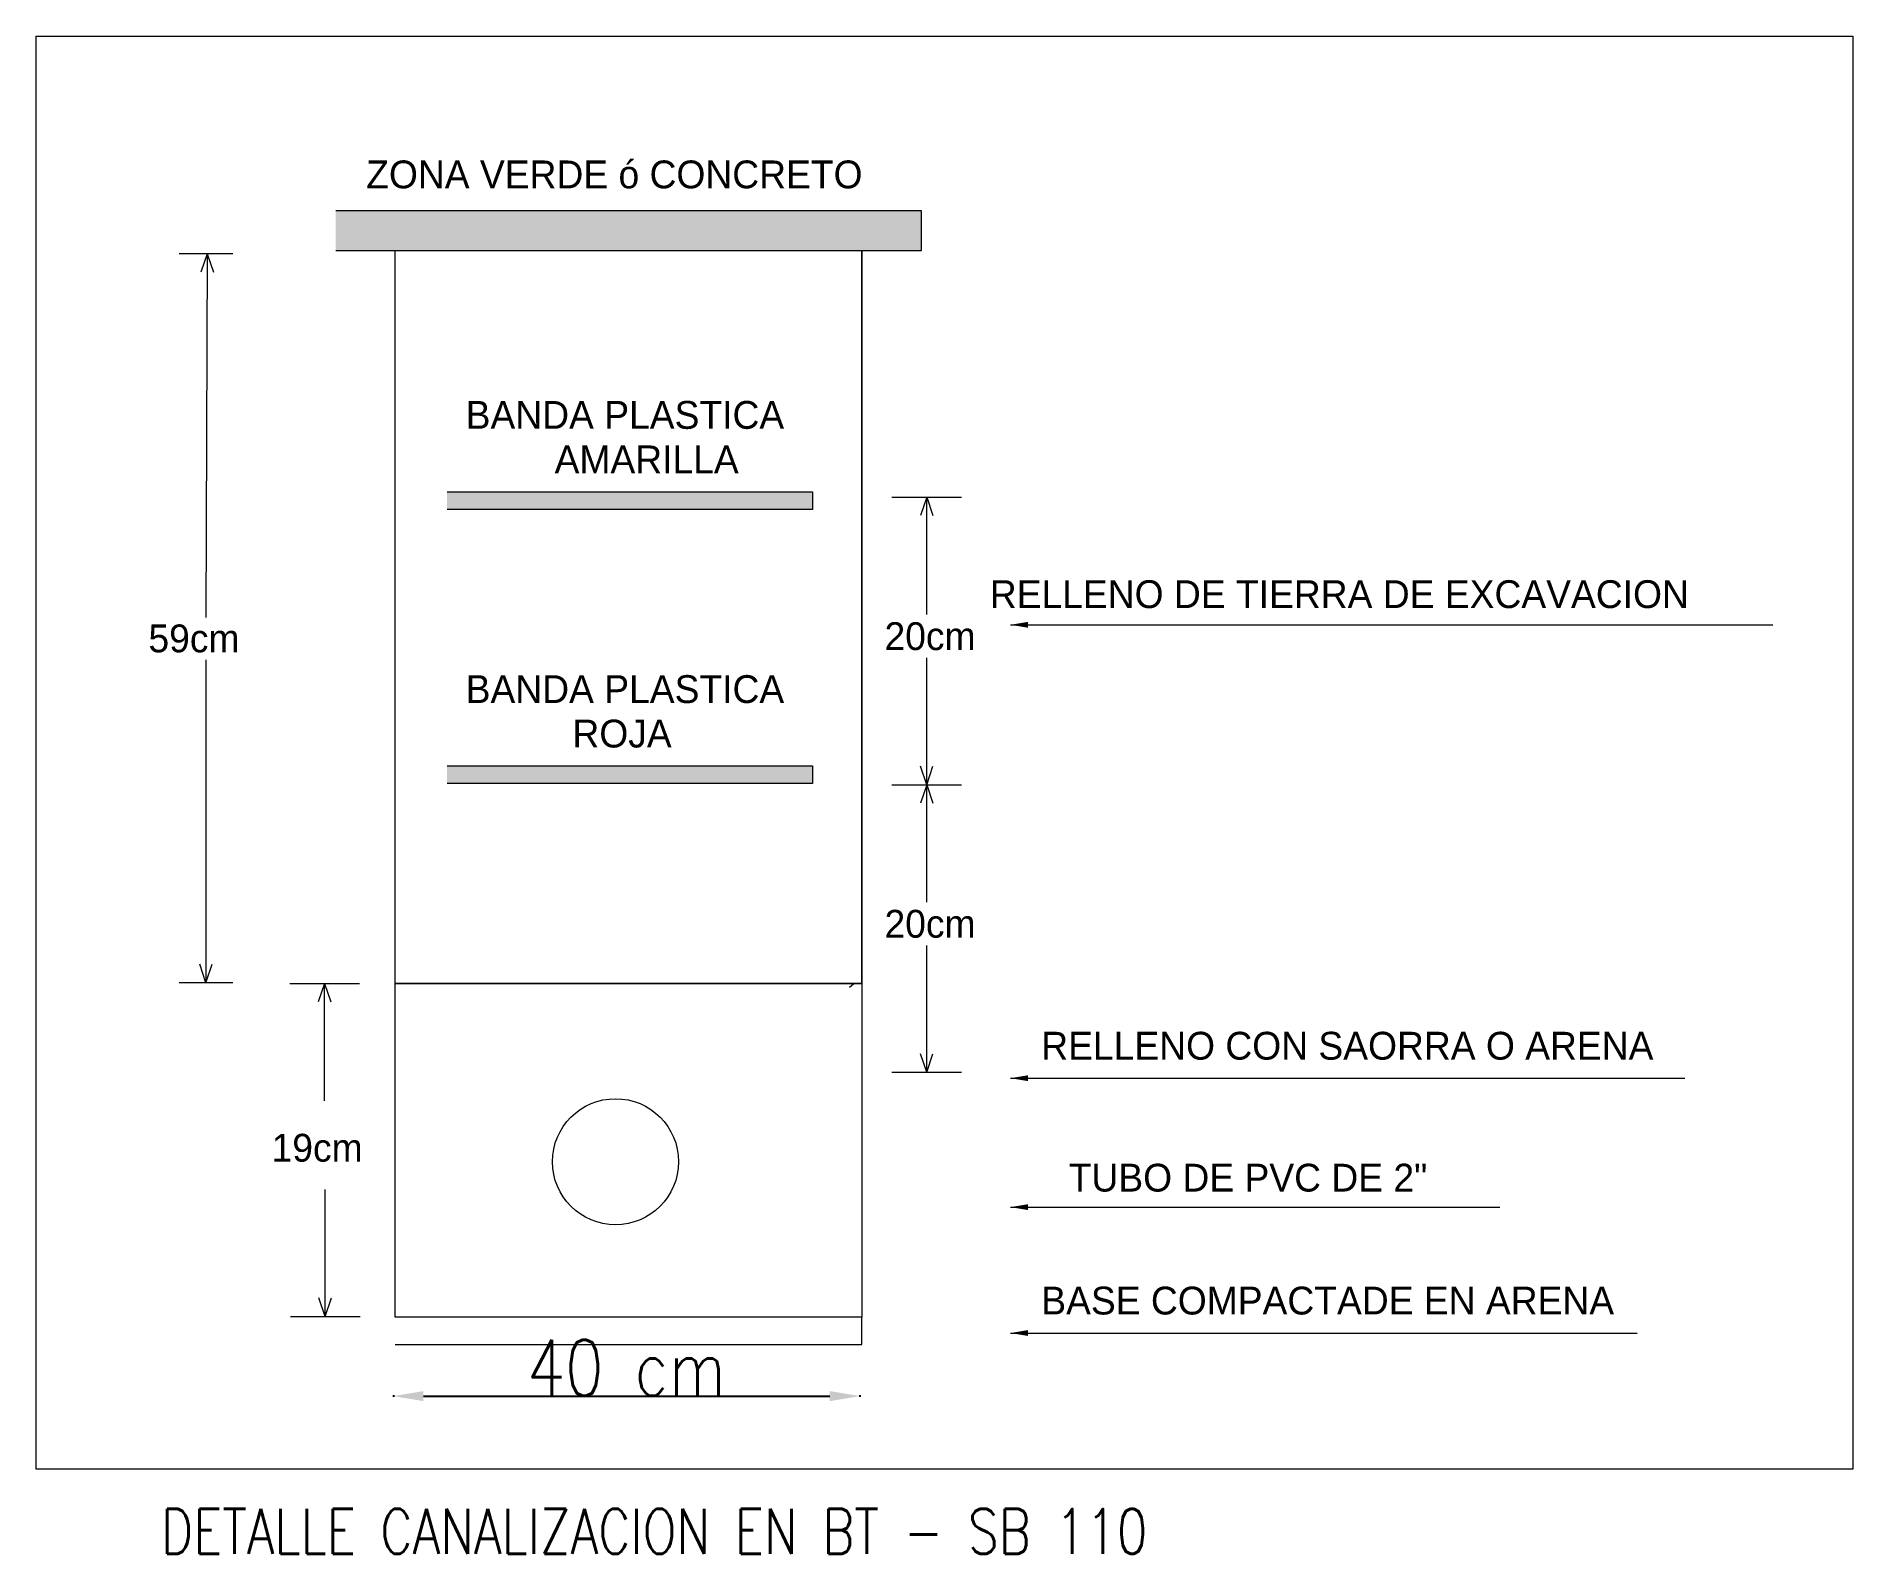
# Model space of a CAD drawing. Header units: millimetres. Extents: x 0 to 13122405194, y 0 to 58356550662.
# Drawn here: x 13122387039.9 to 13122387100.2, y 58356545326.8 to 58356545377.3 of the extents above; entities that cross this region are included whole.
import ezdxf

# ---------------------------------------------------------------- set-up
doc = ezdxf.new("R2010")
doc.units = ezdxf.units.MM
doc.layers.add('textos', color=6, linetype='Continuous')
doc.layers.add('toamsyluces', color=7, linetype='Continuous', lineweight=20)
doc.styles.add('ROMANS-DELGADO', font='romans.shx', dxfattribs={"width": 0.8})
doc.styles.add('SIMPLEX', font='simplex.shx', dxfattribs={"height": 150})
doc.styles.add('style1', font='')
doc.styles.get('style1').set_extended_font_data('Square721 Ex BT')
doc.dimstyles.new('TC-20-60', dxfattribs={"dimtxt": 0.032, "dimasz": 0.016, "dimexe": 0.02, "dimexo": 0.035, "dimgap": 0.01, "dimtad": 1, "dimzin": 4, "dimdsep": 46, "dimtxsty": 'ROMANS-DELGADO', "dimblk": 'DOT', "dimcen": 0, "dimclrd": 256, "dimclre": 256, "dimclrt": 2, "dimadec": 0, "dimazin": 0, "dimtfac": 1, "dimtofl": 0, "dimtmove": 2, "dimatfit": 3, "dimfxl": 0.035, "dimfxlon": 1, "dimtolj": 1, "dimtzin": 0, "dimarcsym": 0})

msp = doc.modelspace()

# ---------------------------------------------------------------- texts
at = {"layer": 'textos', "color": 7, "lineweight": 9, "style": 'SIMPLEX', "width": 0.8}
msp.add_text('DETALLE CANALIZACION EN BT - SB 110', height=1.4859936, dxfattribs=at).set_placement((13122387044.02154, 58356545326.84956))
at = {"layer": 'toamsyluces', "lineweight": 9, "style": 'style1'}
for s, height, p in [('ZONA VERDE ó CONCRETO', 0.9242802, (13122387050.83708, 58356545372.20347)), ('BANDA PLASTICA', 0.9242802, (13122387054.14005, 58356545364.21451)), ('AMARILLA', 0.92428, (13122387057.09355, 58356545362.73761)), ('RELLENO DE TIERRA DE EXCAVACION', 0.9242802, (13122387071.54577, 58356545358.26083)), ('20cm', 0.92428, (13122387068.0492, 58356545356.86527)), ('59cm', 0.92428, (13122387043.60595, 58356545356.79077)), ('BANDA PLASTICA', 0.9242802, (13122387054.14005, 58356545355.10664)), ('ROJA', 0.92428, (13122387057.68553, 58356545353.62975)), ('20cm', 0.92428, (13122387068.0492, 58356545347.31085)), ('RELLENO CON SAORRA O ARENA', 0.9242802, (13122387073.25408, 58356545343.26027)), ('19cm', 0.92428, (13122387047.69529, 58356545339.87131)), ('TUBO DE PVC DE 2"', 0.9242802, (13122387074.16595, 58356545338.87817)), ('BASE COMPACTADE EN ARENA', 0.9242802, (13122387073.25408, 58356545334.79486))]:
    msp.add_text(s, height=height, dxfattribs=at).set_placement(p)

# ---------------------------------------------------------------- blocks, each defined once
blk = doc.blocks.new('*D82')
at = {"lineweight": -2, "transparency": 16777216}
for p, q in [((13122387051.73804, 58356545332.11865), (13122387051.73804, 58356545332.06365)), ((13122387067.23023, 58356545332.11865), (13122387067.23023, 58356545332.06365))]:
    blk.add_line(p, q, dxfattribs=at)
at = {"linetype": 'Continuous', "lineweight": -2, "transparency": 16777216}
blk.add_line((13122387052.73804, 58356545332.08365), (13122387066.23023, 58356545332.08365), dxfattribs=at)
at = {"transparency": 16777216}
for points in [[(13122387052.73804, 58356545332.25031), (13122387052.73804, 58356545331.91698), (13122387051.73804, 58356545332.08365)], [(13122387066.23023, 58356545332.25031), (13122387066.23023, 58356545331.91698), (13122387067.23023, 58356545332.08365)]]:
    blk.add_solid(points, dxfattribs=at)
at = {"layer": 'Defpoints', "color": 0, "transparency": 16777216}
for p in [(13122387051.73804, 58356545333.3316), (13122387067.23023, 58356545333.3316), (13122387067.23023, 58356545332.08365)]:
    blk.add_point(p, dxfattribs=at)
at = {"color": 2, "transparency": 16777216, "insert": (13122387059.48413, 58356545333.0224), "char_height": 0.032, "attachment_point": 5, "style": 'ROMANS-DELGADO'}
blk.add_mtext('\\A1;{\\H58.04688x;\\C256;40 cm}', dxfattribs=at)
blk = doc.blocks.new('*D90')
at = {"lineweight": -2, "transparency": 16777216}
blk.add_line((13122391792.61135, 58356547659.81078), (13122391792.61322, 58356547659.84573), dxfattribs=at)
at = {"layer": 'Defpoints', "color": 0, "transparency": 16777216}
for p in [(13122391792.61322, 58356547659.51756), (13122391792.58397, 58356547659.26158), (0, 0)]:
    blk.add_point(p, dxfattribs=at)
at = {"color": 2, "transparency": 16777216, "insert": (13122391792.58723, 58356547659.68662), "char_height": 0.032, "attachment_point": 5, "rotation": 90, "style": 'ROMANS-DELGADO'}
blk.add_mtext('\\A1;13122391792.58', dxfattribs=at)
blk = doc.blocks.new('_DOT')
at = {"color": 0, "linetype": 'ByBlock'}
blk.add_line((-0.5, 0), (-1, 0), dxfattribs=at)
at = {"color": 0, "linetype": 'ByBlock', "const_width": 0.5}
blk.add_lwpolyline([(-0.25, 0, 1), (0.25, 0, 1)], format="xyb", close=True, dxfattribs=at)
blk = doc.blocks.new('*D91')
at = {"lineweight": -2, "transparency": 16777216}
blk.add_line((13122391793.1024, 58356547659.20188), (13122391793.13714, 58356547659.19759), dxfattribs=at)
at = {"layer": 'Defpoints', "color": 0, "transparency": 16777216}
for p in [(13122391792.58399, 58356547659.26164), (13122391792.80531, 58356547659.19759), (0, 0)]:
    blk.add_point(p, dxfattribs=at)
at = {"color": 2, "transparency": 16777216, "insert": (13122391792.97622, 58356547659.22359), "char_height": 0.032, "attachment_point": 5, "style": 'ROMANS-DELGADO'}
blk.add_mtext('\\A1;58356547659.26', dxfattribs=at)
blk = doc.blocks.new('*D92')
at = {"lineweight": -2, "transparency": 16777216}
blk.add_line((13122391830.47025, 58356547671.15835), (13122391830.46899, 58356547671.19333), dxfattribs=at)
at = {"layer": 'Defpoints', "color": 0, "transparency": 16777216}
for p in [(13122391830.46899, 58356547670.86638), (13122391830.48684, 58356547670.6612), (0, 0)]:
    blk.add_point(p, dxfattribs=at)
at = {"color": 2, "transparency": 16777216, "insert": (13122391830.443, 58356547671.03484), "char_height": 0.032, "attachment_point": 5, "rotation": 90, "style": 'ROMANS-DELGADO'}
blk.add_mtext('\\A1;13122391830.49', dxfattribs=at)
blk = doc.blocks.new('*D93')
at = {"lineweight": -2, "transparency": 16777216}
blk.add_line((13122391830.96733, 58356547670.5443), (13122391831.00121, 58356547670.53551), dxfattribs=at)
at = {"layer": 'Defpoints', "color": 0, "transparency": 16777216}
for p in [(13122391830.48653, 58356547670.65998), (13122391830.66938, 58356547670.53551), (0, 0)]:
    blk.add_point(p, dxfattribs=at)
at = {"color": 2, "transparency": 16777216, "insert": (13122391830.8403, 58356547670.56151), "char_height": 0.032, "attachment_point": 5, "style": 'ROMANS-DELGADO'}
blk.add_mtext('\\A1;58356547670.66', dxfattribs=at)
blk = doc.blocks.new('*D94')
at = {"lineweight": -2, "transparency": 16777216}
blk.add_line((13122391876.57101, 58356547684.03751), (13122391876.57139, 58356547684.07251), dxfattribs=at)
at = {"layer": 'Defpoints', "color": 0, "transparency": 16777216}
for p in [(13122391876.56645, 58356547683.58219), (13122391876.57139, 58356547683.74434), (0, 0)]:
    blk.add_point(p, dxfattribs=at)
at = {"color": 2, "transparency": 16777216, "insert": (13122391876.5454, 58356547683.91341), "char_height": 0.032, "attachment_point": 5, "rotation": 90, "style": 'ROMANS-DELGADO'}
blk.add_mtext('\\A1;13122391876.57', dxfattribs=at)
blk = doc.blocks.new('*D95')
at = {"lineweight": -2, "transparency": 16777216}
blk.add_line((13122391877.02594, 58356547683.5768), (13122391877.06094, 58356547683.57635), dxfattribs=at)
at = {"layer": 'Defpoints', "color": 0, "transparency": 16777216}
for p in [(13122391876.56646, 58356547683.58225), (13122391876.72911, 58356547683.57635), (0, 0)]:
    blk.add_point(p, dxfattribs=at)
at = {"color": 2, "transparency": 16777216, "insert": (13122391876.90003, 58356547683.60235), "char_height": 0.032, "attachment_point": 5, "style": 'ROMANS-DELGADO'}
blk.add_mtext('\\A1;58356547683.58', dxfattribs=at)
blk = doc.blocks.new('*D96')
at = {"lineweight": -2, "transparency": 16777216}
blk.add_line((13122391847.20571, 58356547658.18855), (13122391847.20669, 58356547658.22354), dxfattribs=at)
at = {"layer": 'Defpoints', "color": 0, "transparency": 16777216}
for p in [(13122391847.19185, 58356547657.65804), (13122391847.20669, 58356547657.89659), (0, 0)]:
    blk.add_point(p, dxfattribs=at)
at = {"color": 2, "transparency": 16777216, "insert": (13122391847.1807, 58356547658.06506), "char_height": 0.032, "attachment_point": 5, "rotation": 90, "style": 'ROMANS-DELGADO'}
blk.add_mtext('\\A1;13122391847.19', dxfattribs=at)
blk = doc.blocks.new('*D97')
at = {"lineweight": -2, "transparency": 16777216}
blk.add_line((13122391847.71293, 58356547657.55618), (13122391847.74721, 58356547657.5491), dxfattribs=at)
at = {"layer": 'Defpoints', "color": 0, "transparency": 16777216}
for p in [(13122391847.1915, 58356547657.65663), (13122391847.41538, 58356547657.5491), (0, 0)]:
    blk.add_point(p, dxfattribs=at)
at = {"color": 2, "transparency": 16777216, "insert": (13122391847.5863, 58356547657.5751), "char_height": 0.032, "attachment_point": 5, "style": 'ROMANS-DELGADO'}
blk.add_mtext('\\A1;58356547657.66', dxfattribs=at)
blk = doc.blocks.new('*D98')
at = {"lineweight": -2, "transparency": 16777216}
blk.add_line((13122391851.56101, 58356547695.33419), (13122391851.5671, 58356547695.36866), dxfattribs=at)
at = {"layer": 'Defpoints', "color": 0, "transparency": 16777216}
for p in [(13122391851.5671, 58356547695.04171), (13122391851.49037, 58356547694.89902), (0, 0)]:
    blk.add_point(p, dxfattribs=at)
at = {"color": 2, "transparency": 16777216, "insert": (13122391851.54111, 58356547695.21017), "char_height": 0.032, "attachment_point": 5, "rotation": 90, "style": 'ROMANS-DELGADO'}
blk.add_mtext('\\A1;13122391851.49', dxfattribs=at)
blk = doc.blocks.new('*D99')
at = {"lineweight": -2, "transparency": 16777216}
blk.add_line((13122391852.04757, 58356547694.87252), (13122391852.08253, 58356547694.87074), dxfattribs=at)
at = {"layer": 'Defpoints', "color": 0, "transparency": 16777216}
for p in [(13122391851.49039, 58356547694.89908), (13122391851.7507, 58356547694.87074), (0, 0)]:
    blk.add_point(p, dxfattribs=at)
at = {"color": 2, "transparency": 16777216, "insert": (13122391851.92161, 58356547694.89674), "char_height": 0.032, "attachment_point": 5, "style": 'ROMANS-DELGADO'}
blk.add_mtext('\\A1;58356547694.90', dxfattribs=at)

# ---------------------------------------------------------------- dimensions: what is measured, and where the dimension line sits
at = {"color": 32, "true_color": 0xcd6928}
for feature_location, offset, dtype, picture, middle in [((13122391851.4903697968, 58356547694.899017334), (0.0767307281, 0.1426925659), 1, '*D98', (13122391851.5411090851, 58356547695.2101669312)), ((13122391851.4903907776, 58356547694.8990783691), (0.2603092194, -0.0283355713), 0, '*D99', (13122391851.9216098785, 58356547694.8967437744)), ((13122391876.566450119, 58356547683.5821914673), (0.004940033, 0.162147522), 1, '*D94', (13122391876.5454006195, 58356547683.9134063721)), ((13122391876.5664596558, 58356547683.5822525024), (0.162651062, -0.0059051514), 0, '*D95', (13122391876.9000301361, 58356547683.6023483276)), ((13122391830.4868392944, 58356547670.6612014771), (-0.0178489685, 0.2051773071), 1, '*D92', (13122391830.4430007935, 58356547671.0348434448)), ((13122391830.486530304, 58356547670.6599807739), (0.182849884, -0.1244735718), 0, '*D93', (13122391830.8402996063, 58356547670.5615081787)), ((13122391792.5839691162, 58356547659.2615814209), (0.0292510986, 0.2559814453), 1, '*D90', (13122391792.5872306824, 58356547659.6866226196)), ((13122391792.583990097, 58356547659.2616424561), (0.2213191986, -0.0640487671), 0, '*D91', (13122391792.9762191772, 58356547659.2235870361)), ((13122391847.1918506622, 58356547657.6580429077), (0.0148391724, 0.2385482788), 1, '*D96', (13122391847.1807003021, 58356547658.0650634766)), ((13122391847.1914997101, 58356547657.6566314697), (0.2238807678, -0.1075286865), 0, '*D97', (13122391847.5862998962, 58356547657.5751037598))]:
    dim = msp.add_ordinate_dim(feature_location=feature_location, offset=offset, dtype=dtype, origin=(0, 0), dimstyle='TC-20-60', dxfattribs=at)
    dim.commit()
    dim.dimension.update_dxf_attribs({"geometry": picture, "text_midpoint": middle})
dim = msp.add_linear_dim(base=(13122387067.23023, 58356545332.08365), p1=(13122387051.73804, 58356545333.3316), p2=(13122387067.23023, 58356545333.3316), text='{\\H58.04688x;\\C256;40 cm}', dimstyle='TC-20-60', override={"dimasz": 1, "dimsah": 1})
dim.commit()
dim.dimension.update_dxf_attribs({"geometry": '*D82', "text_midpoint": (13122387059.48413, 58356545333.0224)})

# ---------------------------------------------------------------- hatches: boundary and pattern name
at = {"lineweight": 9}
h = msp.add_hatch(dxfattribs=at)
h.set_pattern_fill('AR-CONC', color=256, scale=0.163339, style=0)
h.set_pattern_definition([(50, (13122386202.704, 58356544464.074), (29.75785, -2.60347), [3.1116, -34.2277]), (355, (13122386202.704, 58356544464.074), (-5.7565, 31.207), [2.4893, -27.38214]), (100.451, (13122386205.183, 58356544463.857), (24.00144, 28.6034), [2.64446, -29.089]), (46.1842, (13122386202.704, 58356544472.37), (44.2778, -6.8672), [4.6674, -51.3415]), (96.6356, (13122386206.393, 58356544471.8), (38.7774, 40.4142), [3.9667, -43.6336]), (351.184, (13122386202.704, 58356544472.37), (38.7774, 40.4142), [3.734, -41.0732]), (21, (13122386206.852, 58356544470.297), (24.7646, -16.70394), [3.1116, -34.2277]), (326, (13122386206.852, 58356544470.297), (10.0947, 30.0851), [2.4893, -27.38214]), (71.4514, (13122386208.916, 58356544468.905), (34.8592, 13.3812), [2.64446, -29.089]), (37.5, (13122386202.704, 58356544464.074), (0.50449, 13.81113), [0, -27.05024, 0, -27.79702, 0, -27.48586]), (7.5, (13122386202.704, 58356544464.074), (10.91425, 16.36339), [0, -15.84845, 0, -26.42792, 0, -10.47574]), (327.5, (13122386193.452, 58356544464.074), (22.14723, -0.93573), [0, -10.37202, 0, -32.36071, 0, -42.94018]), (317.5, (13122386189.303, 58356544464.074), (24.19527, 4.15314), [0, -13.48363, 0, -21.49083, 0, -30.49375])])
h.paths.add_polyline_path([(13122387049.82724, 58356545370.1325), (13122387069.27677, 58356545370.1325), (13122387069.27677, 58356545371.45728), (13122387049.82724, 58356545371.45728)])
h = msp.add_hatch(dxfattribs=at)
h.set_pattern_fill('AR-CONC', color=256, scale=0.016334, style=0)
h.set_pattern_definition([(50, (13122386202.7036, 58356544464.074), (2.9757854, -0.2603474), [0.311161, -3.422768]), (355, (13122386202.7036, 58356544464.074), (-0.575653, 3.120699), [0.2489286, -2.738214]), (100.451, (13122386202.9515, 58356544464.0523), (2.4001435, 2.860338), [0.264446, -2.9089035]), (46.1842, (13122386202.7036, 58356544464.9038), (4.427777, -0.686715), [0.466741, -5.134152]), (96.6356, (13122386203.0725, 58356544464.8466), (3.877736, 4.041423), [0.396669, -4.363355]), (351.184, (13122386202.7036, 58356544464.904), (3.877742, 4.041416), [0.373393, -4.107321]), (21, (13122386203.1184, 58356544464.6964), (2.4764617, -1.6703943), [0.311161, -3.422768]), (326, (13122386203.1184, 58356544464.6964), (1.009468, 3.008507), [0.2489286, -2.738214]), (71.4514, (13122386203.3248, 58356544464.5572), (3.485923, 1.3381194), [0.264446, -2.9089035]), (37.5, (13122386202.7036, 58356544464.074), (0.0504489, 1.3811132), [0, -2.7050238, 0, -2.7797024, 0, -2.7485863]), (7.5, (13122386202.7036, 58356544464.074), (1.0914254, 1.636339), [0, -1.5848453, 0, -2.6427917, 0, -1.0475744]), (327.5, (13122386201.7784, 58356544464.074), (2.2147227, -0.0935727), [0, -1.0372024, 0, -3.2360715, 0, -4.294018]), (317.5, (13122386201.3635, 58356544464.074), (2.4195266, 0.4153137), [0, -1.348363, 0, -2.1490834, 0, -3.049375])])
h.paths.add_polyline_path([(13122387049.82724, 58356545370.1325), (13122387069.27677, 58356545370.1325), (13122387069.27677, 58356545371.45728), (13122387049.82724, 58356545371.45728)])
h = msp.add_hatch(dxfattribs=at)
h.set_pattern_fill('AR-CONC', color=256, scale=0.004083, style=0)
h.set_pattern_definition([(50, (13122386202.70356, 58356544464.074), (0.74394635, -0.06508684), [0.0777902, -0.85569197]), (355, (13122386202.70356, 58356544464.074), (-0.14391316, 0.78017483), [0.06223214, -0.6845536]), (100.451, (13122386202.76555, 58356544464.0686), (0.6000359, 0.71508444), [0.06611144, -0.7272259]), (46.1842, (13122386202.7036, 58356544464.2815), (1.1069442, -0.17167875), [0.1166853, -1.283538]), (96.6356, (13122386202.7958, 58356544464.2672), (0.969434, 1.0103558), [0.0991672, -1.0908388]), (351.184, (13122386202.7036, 58356544464.2815), (0.9694355, 1.010354), [0.0933482, -1.0268304]), (21, (13122386202.8073, 58356544464.2296), (0.61911542, -0.41759858), [0.0777902, -0.85569197]), (326, (13122386202.8073, 58356544464.2296), (0.25236697, 0.75212677), [0.06223214, -0.6845536]), (71.4514, (13122386202.8589, 58356544464.1948), (0.8714807, 0.33452986), [0.06611144, -0.7272259]), (37.5, (13122386202.70356, 58356544464.07403), (0.01261223, 0.3452783), [0, -0.67625596, 0, -0.6949256, 0, -0.68714658]), (7.5, (13122386202.70356, 58356544464.07403), (0.27285635, 0.40908477), [0, -0.39621131, 0, -0.66069792, 0, -0.2618936]), (327.5, (13122386202.47226, 58356544464.07403), (0.55368067, -0.02339318), [0, -0.2593006, 0, -0.80901786, 0, -1.07350447]), (317.5, (13122386202.36854, 58356544464.07403), (0.60488166, 0.10382841), [0, -0.33709078, 0, -0.53727084, 0, -0.76234376])])
h.paths.add_polyline_path([(13122387049.82724, 58356545370.1325), (13122387069.27677, 58356545370.1325), (13122387069.27677, 58356545371.45728), (13122387049.82724, 58356545371.45728)])
h = msp.add_hatch(dxfattribs=at)
h.set_pattern_fill('AR-SAND', scale=1.44)
h.set_pattern_definition([(37.5, (13122385704.1188, 58356545125.9809), (-0.0907104, 2.7746262), [0, -2.1888, 0, -2.448, 0, -2.34]), (7.5, (13122385704.119, 58356545125.981), (2.548478, 4.06389), [0, -1.1808, 0, -1.9728, 0, -0.756]), (327.5, (13122385702.3476, 58356545125.9809), (4.4843643, 0.008149), [0, -0.72, 0, -2.592, 0, -3.384]), (317.5, (13122385702.3476, 58356545125.981), (4.328822, 1.263853), [0, -0.36, 0, -1.6992, 0, -1.944])])
h.paths.add_polyline_path([(13122387067.29275, 58356545345.79132), (13122387051.80056, 58356545345.79132), (13122387051.80056, 58356545370.1325), (13122387067.29275, 58356545370.1325)])
for points in [[(13122387053.52299, 58356545362.1264), (13122387065.65371, 58356545362.1264), (13122387065.65371, 58356545361.53992), (13122387053.52299, 58356545361.53992)], [(13122387053.52299, 58356545353.01852), (13122387065.65371, 58356545353.01852), (13122387065.65371, 58356545352.43204), (13122387053.52299, 58356545352.43204)]]:
    msp.add_hatch(color=256, dxfattribs=at).paths.add_polyline_path(points)
h = msp.add_hatch(dxfattribs=at)
h.set_pattern_fill('GRAVEL', color=256, scale=0.163339, style=0)
h.set_pattern_definition([(228.0128, (13122386205.6907, 58356544461.0388), (-33.19050469, -37.339331934), [0.558164, -55.258387]), (184.9697, (13122386205.31731, 58356544460.6239), (49.785795274, 4.148780284), [0.957828, -94.824799]), (132.5104, (13122386204.36308, 58356544460.54092), (41.488065427, -45.636949755), [0.675377, -66.862313]), (267.2737, (13122386202.74505, 58356544459.50372), (4.148791547, 82.97616453), [0.872238, -86.351427]), (292.8337, (13122386202.70356, 58356544458.63248), (-20.7441067, 49.785743044), [0.855298, -84.67459]), (357.2737, (13122386203.03546, 58356544457.8442), (-82.97616453, 4.148791547), [0.872238, -86.351427]), (37.6942, (13122386203.90672, 58356544457.80271), (-53.934558373, -41.48805863), [1.15349, -114.19533]), (72.2553, (13122386204.81945, 58356544458.508), (29.041725022, 91.273836823), [1.089014, -107.81237]), (121.4296, (13122386205.15136, 58356544459.54521), (-33.190485043, 53.934460858), [0.875191, -86.643968]), (175.2364, (13122386204.695, 58356544460.292), (45.63686933, -4.14877063), [0.999166, -48.959056]), (222.3974, (13122386203.69927, 58356544460.37498), (-49.785716236, -45.636845803), [1.292139, -127.921846]), (138.8141, (13122386206.85237, 58356544459.46224), (-29.04164843, 24.89281908), [0.441023, -43.661484]), (171.4692, (13122386206.52046, 58356544459.75266), (53.93444197, -8.29764003), [0.839043, -83.065374]), (225, (13122386205.6907, 58356544459.877), (-9e-16, -4.148807), [0.586728, -5.280569]), (203.1986, (13122386205.4003, 58356544460.375), (20.74411776, 8.2976555), [0.315965, -31.280391]), (291.8014, (13122386205.1099, 58356544460.2505), (-4.14881247, 12.4464367), [0.44684, -21.895261]), (30.9638, (13122386205.2758, 58356544459.8356), (12.44641554, 8.2976256), [0.725748, -23.465765]), (161.5651, (13122386205.8981, 58356544460.209), (8.2976229, -4.1488034), [0.524787, -12.594904]), (16.3895, (13122386202.70356, 58356544460.2505), (41.488118505, 12.446402795), [0.735169, -72.78188]), (70.3462, (13122386203.40886, 58356544460.45795), (-16.595192, -45.63684064), [0.616766, -61.059696]), (293.1986, (13122386205.89814, 58356544461.0388), (-8.2976555, 20.74411776), [0.631926, -30.964493]), (343.6105, (13122386206.14707, 58356544460.45795), (-41.488118505, 12.446402795), [0.735169, -72.78188]), (339.444, (13122386202.70356, 58356544457.67825), (-20.74407356, 8.29760905), [0.708948, -34.73844]), (294.7751, (13122386203.36737, 58356544457.42932), (-20.743999465, 45.636883985), [0.594018, -58.807905]), (66.8014, (13122386205.93963, 58356544456.89), (8.2976555, 20.74411776), [0.631926, -30.964493]), (17.354, (13122386206.18856, 58356544457.4708), (-53.93452721, -16.595213215), [0.69547, -68.851291]), (69.444, (13122386203.9067, 58356544456.89), (-8.29760905, -20.74407356), [0.354475, -35.093049]), (101.3099, (13122386205.6907, 58356544456.89), (-4.1487891, 16.5951851), [0.211548, -20.943321]), (165.9638, (13122386205.6492, 58356544457.0974), (12.4464374, -4.1488024), [0.855298, -16.250675]), (186.009, (13122386204.81945, 58356544457.30486), (41.488034435, 4.148799873), [0.79263, -78.470323]), (303.6901, (13122386205.2758, 58356544459.4622), (-4.148811, 8.2976111), [0.59835, -14.360402]), (353.1572, (13122386205.60773, 58356544458.9644), (70.529791711, -8.297656285), [1.044646, -103.419695]), (60.9454, (13122386206.64493, 58356544458.8399), (-16.59519964, -29.04159769), [0.427144, -42.287476]), (90, (13122386206.8524, 58356544459.2133), (-4.14881, 4.14881), [0.248929, -3.899881]), (120.2564, (13122386204.73648, 58356544457.42932), (16.595203074, -29.04165228), [0.576369, -57.060669]), (48.0128, (13122386204.44606, 58356544457.92718), (33.19050469, 37.339331934), [1.116329, -54.700257]), (0, (13122386205.193, 58356544458.757), (4.14881, 4.14881), [1.07869, -3.070119]), (325.3048, (13122386206.27154, 58356544458.75694), (-41.48802373, 29.04166969), [0.655986, -64.942427]), (254.0546, (13122386206.8109, 58356544458.38354), (-4.14882015, -16.59527778), [0.604075, -29.599796]), (207.646, (13122386206.64493, 58356544457.80271), (-78.82735398, -41.488121707), [0.983537, -97.370437]), (175.4261, (13122386205.77368, 58356544457.34634), (-53.93453672, 4.14878949), [1.040517, -103.011021]), (175.4261, (13122386205.77368, 58356544457.34634), (-53.93453672, 4.14878949), [1.040517, -103.011021])])
h.paths.add_polyline_path([(13122387051.80056, 58356545345.79132), (13122387067.29275, 58356545345.79132), (13122387067.29275, 58356545334.70844), (13122387051.80056, 58356545334.70844)])
h.paths.add_polyline_path([(13122387061.21002, 58356545339.86955, -1), (13122387057.02321, 58356545339.86955, -1)], flags=16)
h = msp.add_hatch(dxfattribs=at)
h.set_pattern_fill('AR-SAND', color=256, scale=0.01225, style=0)
h.set_pattern_definition([(37.5, (13122386202.70356, 58356544456.89), (-0.01960106, 0.59955187), [0, -0.47296429, 0, -0.52897322, 0, -0.50563617]), (7.5, (13122386202.70356, 58356544456.89), (0.550685, 0.878141), [0, -0.25515179, 0, -0.42629018, 0, -0.16335938]), (327.5, (13122386202.32083, 58356544456.89), (0.96899903, 0.00176061), [0, -0.15558036, 0, -0.5600893, 0, -0.73122769]), (317.5, (13122386202.3208, 58356544456.89), (0.93538887, 0.2730978), [0, -0.07779018, 0, -0.36716965, 0, -0.42006697])])
h.paths.add_polyline_path([(13122387051.80056, 58356545333.80028), (13122387067.29275, 58356545333.80028), (13122387067.29275, 58356545334.70844), (13122387051.80056, 58356545334.70844)])

# ---------------------------------------------------------------- linework, layer by layer
for p, q in [((13122387046.41158, 58356545370.02948), (13122387044.62125, 58356545370.02948)), ((13122387045.55451, 58356545370.02948), (13122387045.51641, 58356545357.9509)), ((13122387051.80056, 58356545345.79132), (13122387051.80056, 58356545370.1325)), ((13122387067.29275, 58356545345.79132), (13122387067.29275, 58356545370.1325)), ((13122387068.29441, 58356545361.94856), (13122387070.60478, 58356545361.94856)), ((13122387069.44959, 58356545358.04945), (13122387069.44959, 58356545361.94856)), ((13122387072.23152, 58356545357.70398), (13122387097.54549, 58356545357.70398)), ((13122387045.51641, 58356545356.53562), (13122387045.51641, 58356545345.81177)), ((13122387069.44959, 58356545352.39414), (13122387069.44959, 58356545356.60531)), ((13122387068.29441, 58356545352.39414), (13122387070.60478, 58356545352.39414)), ((13122387069.44959, 58356545348.49503), (13122387069.44959, 58356545352.39414)), ((13122387069.44959, 58356545342.83972), (13122387069.44959, 58356545347.05089)), ((13122387046.41158, 58356545345.81177), (13122387044.62125, 58356545345.81177)), ((13122387048.29934, 58356545345.79132), (13122387050.60971, 58356545345.79132)), ((13122387049.45453, 58356545341.89221), (13122387049.45453, 58356545345.79132)), ((13122387068.29441, 58356545342.83972), (13122387070.60478, 58356545342.83972)), ((13122387072.23152, 58356545342.64442), (13122387094.62525, 58356545342.64442)), ((13122387049.47838, 58356545334.73071), (13122387049.47838, 58356545338.94188)), ((13122387072.23152, 58356545338.36116), (13122387088.48209, 58356545338.36116)), ((13122387048.32319, 58356545334.73071), (13122387050.63356, 58356545334.73071)), ((13122387072.23152, 58356545334.17902), (13122387093.04479, 58356545334.17902))]:
    msp.add_line(p, q, dxfattribs=at)
at = {"color": 7, "lineweight": 9}
for p, q in [((13122387045.55451, 58356545370.02948), (13122387045.34524, 58356545369.41445)), ((13122387045.55451, 58356545370.02948), (13122387045.76377, 58356545369.41445)), ((13122387069.44959, 58356545361.94856), (13122387069.24033, 58356545361.33353)), ((13122387069.44959, 58356545361.94856), (13122387069.65886, 58356545361.33353)), ((13122387069.44959, 58356545352.39414), (13122387069.24033, 58356545353.00917)), ((13122387069.44959, 58356545352.39414), (13122387069.65886, 58356545353.00917)), ((13122387069.44959, 58356545352.39414), (13122387069.24033, 58356545351.77911)), ((13122387069.44959, 58356545352.39414), (13122387069.65886, 58356545351.77911)), ((13122387045.51641, 58356545345.81177), (13122387045.30715, 58356545346.4268)), ((13122387045.51641, 58356545345.81177), (13122387045.72568, 58356545346.4268)), ((13122387049.45453, 58356545345.79132), (13122387049.24526, 58356545345.17629)), ((13122387049.45453, 58356545345.79132), (13122387049.66379, 58356545345.17629)), ((13122387069.44959, 58356545342.83972), (13122387069.24033, 58356545343.45475)), ((13122387069.44959, 58356545342.83972), (13122387069.65886, 58356545343.45475)), ((13122387049.47838, 58356545334.73071), (13122387049.26911, 58356545335.34575)), ((13122387049.47838, 58356545334.73071), (13122387049.68765, 58356545335.34575))]:
    msp.add_line(p, q, dxfattribs=at)
for points in [[(13122387039.8821, 58356545377.25264), (13122387100.1996, 58356545377.25264), (13122387100.1996, 58356545329.65468), (13122387039.8821, 58356545329.65468)], [(13122387067.29275, 58356545345.79132), (13122387051.80056, 58356545345.79132), (13122387051.80056, 58356545370.1325), (13122387067.29275, 58356545370.1325)]]:
    msp.add_lwpolyline(points, close=True, dxfattribs=at)
at = {"lineweight": 9}
for points in [[(13122387053.52299, 58356545362.1264), (13122387065.65371, 58356545362.1264), (13122387065.65371, 58356545361.53992), (13122387053.52299, 58356545361.53992)], [(13122387053.52299, 58356545353.01852), (13122387065.65371, 58356545353.01852), (13122387065.65371, 58356545352.43204), (13122387053.52299, 58356545352.43204)], [(13122387051.80056, 58356545345.79132), (13122387067.29275, 58356545345.79132), (13122387067.29275, 58356545334.70844), (13122387051.80056, 58356545334.70844)], [(13122387051.80056, 58356545333.80028), (13122387067.29275, 58356545333.80028), (13122387067.29275, 58356545334.70844), (13122387051.80056, 58356545334.70844)]]:
    msp.add_lwpolyline(points, close=True, dxfattribs=at)
msp.add_circle((13122387059.11662, 58356545339.86955), 2.09341, dxfattribs=at)
at = {"layer": 'textos', "color": 7, "lineweight": 9}
msp.add_lwpolyline([(13122387049.82724, 58356545370.1325), (13122387069.27677, 58356545370.1325), (13122387069.27677, 58356545371.45728), (13122387049.82724, 58356545371.45728)], close=True, dxfattribs=at)
for points in [[(13122387072.81631, 58356545357.60652), (13122387072.81631, 58356545357.80145), (13122387072.23152, 58356545357.70398)], [(13122387072.81631, 58356545342.54696), (13122387072.81631, 58356545342.74188), (13122387072.23152, 58356545342.64442)], [(13122387072.81631, 58356545338.26369), (13122387072.81631, 58356545338.45862), (13122387072.23152, 58356545338.36116)], [(13122387072.81631, 58356545334.08154), (13122387072.81631, 58356545334.27647), (13122387072.23152, 58356545334.17902)]]:
    msp.add_solid(points, dxfattribs=at)

msp.set_redraw_order([(e.dxf.handle, doc.entitydb.next_handle()) for e in msp.query("TEXT MTEXT ATTDEF DIMENSION ARC_DIMENSION")])  # texts and dimensions are drawn at this point

doc.saveas('drawing.dxf')
